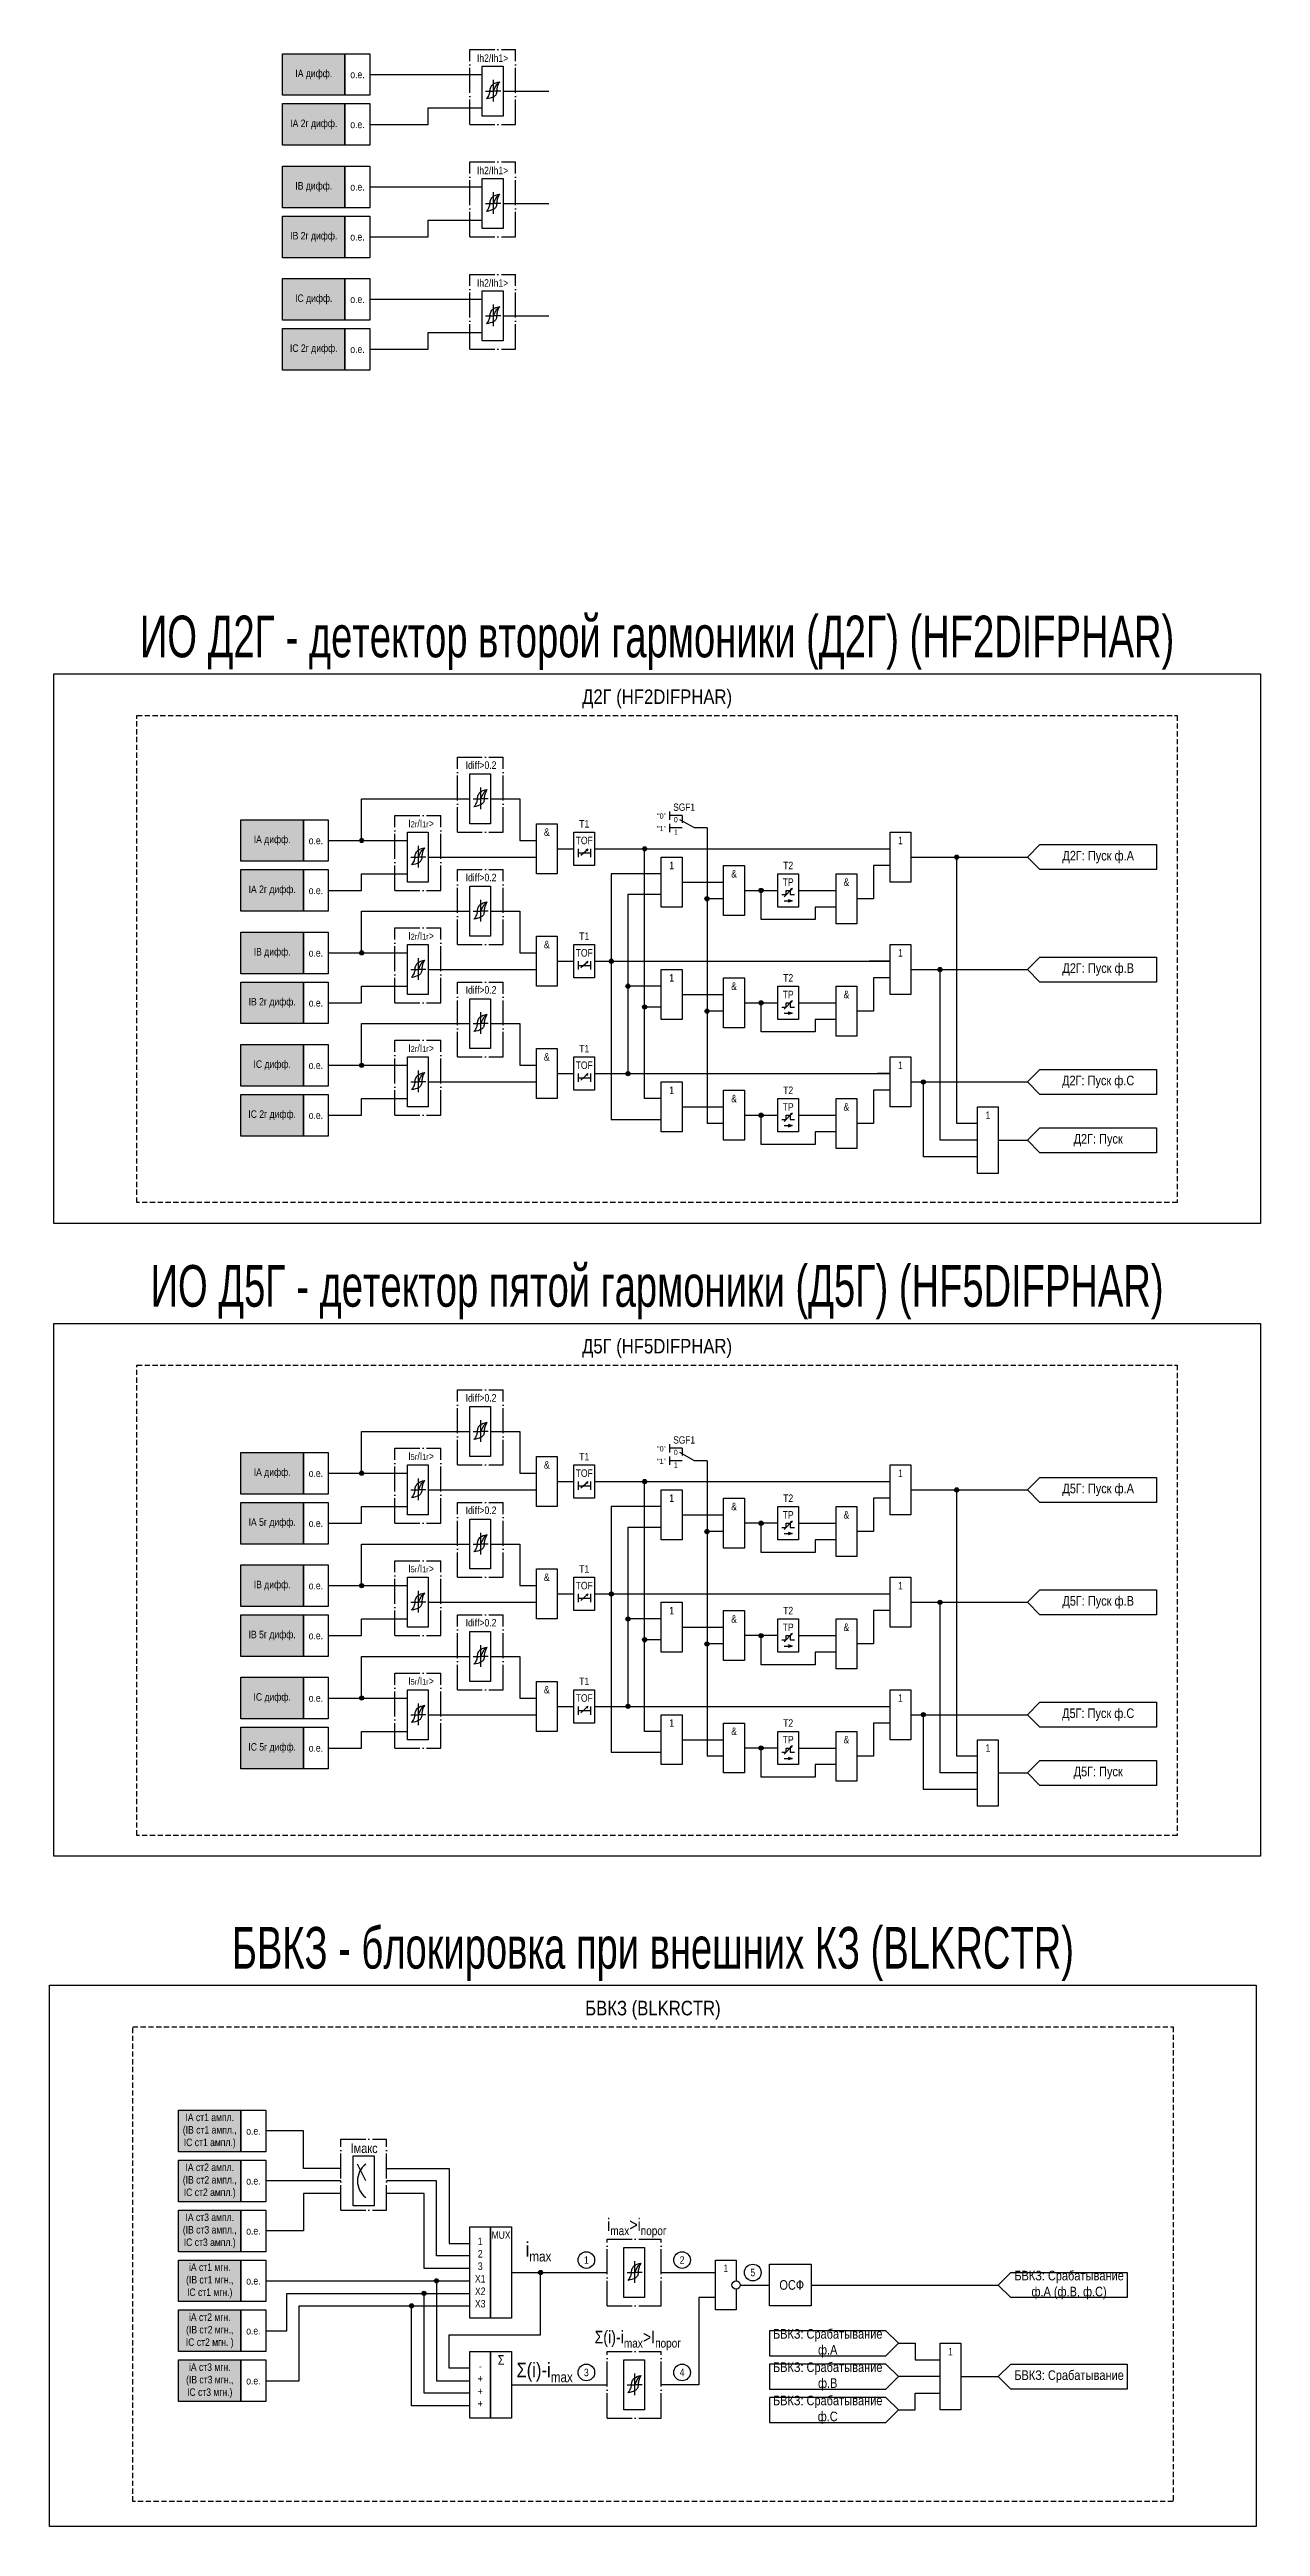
# Model space of a CAD drawing. Header units: millimetres. Extents: x -2824 to 4649, y -997 to 959.
# Drawn here: x 1712 to 2003, y -341 to 254 of the extents above; entities that cross this region are included whole.
import ezdxf
from ezdxf.enums import TextEntityAlignment as Align

# ---------------------------------------------------------------- set-up
doc = ezdxf.new("R2010")
doc.units = ezdxf.units.MM
doc.linetypes.add('ACAD_ISO04W100', pattern=[30, 24, -3, 0, -3])
doc.linetypes.add('штриховая2', pattern=[0.375, 0.25, -0.125])
doc.layers.add('Основная', color=7, linetype='Continuous')
doc.styles.add('1.8_Gost_RD', font='ARIALN.TTF', dxfattribs={"height": 1.8})
doc.styles.add('2.5_Gost_RD', font='ARIALN.TTF', dxfattribs={"height": 2.5})
doc.styles.add('3.5_Gost_RD', font='ARIALN.TTF', dxfattribs={"height": 3.5})
doc.styles.add('Вывод', font='ARIALN.TTF', dxfattribs={"height": 2.5})
doc.styles.add('Компонент', font='ARIALN.TTF', dxfattribs={"height": 3.5})

msp = doc.modelspace()

# ---------------------------------------------------------------- texts
at = {"ltscale": 100, "char_height": 1.8, "attachment_point": 5, "style": '2.5_Gost_RD'}
for insert in [(1818.47, 251.92), (1818.47, 224.92), (1818.47, 197.92)]:
    msp.add_mtext('Ih2/Ih1>', dxfattribs=dict(at, insert=insert))
at = {"ltscale": 100, "attachment_point": 5}
for s, insert, char_height, width, style in [('IA дифф.', (1775.5, 248), 1.8, 15, '1.8_Gost_RD'), ('о.е.', (1786, 248), 1.8, 6, '1.8_Gost_RD'), ('IA 2г дифф.', (1775.5, 236), 1.8, 13.0716, '1.8_Gost_RD'), ('о.е.', (1786, 236), 1.8, 6, '1.8_Gost_RD'), ('IB дифф.', (1775.5, 221), 1.8, 15, '1.8_Gost_RD'), ('о.е.', (1786, 221), 1.8, 6, '1.8_Gost_RD'), ('IB 2г дифф.', (1775.5, 209), 1.8, 13.0716, '1.8_Gost_RD'), ('о.е.', (1786, 209), 1.8, 6, '1.8_Gost_RD'), ('IC дифф.', (1775.5, 194), 1.8, 15, '1.8_Gost_RD'), ('о.е.', (1786, 194), 1.8, 6, '1.8_Gost_RD'), ('IC 2г дифф.', (1775.5, 182), 1.8, 13.5936, '1.8_Gost_RD'), ('о.е.', (1786, 182), 1.8, 6, '1.8_Gost_RD'), ('T1', (1840.5, 68), 1.8, 5, '2.5_Gost_RD'), ('IA дифф.', (1765.5, 64), 1.8, 15, '1.8_Gost_RD'), ('о.е.', (1776, 64), 1.8, 6, '1.8_Gost_RD'), ('TOF', (1840.5, 64), 1.8, 5, '2.5_Gost_RD'), ('TP', (1889.5, 54), 1.8, 5, '2.5_Gost_RD'), ('T2', (1889.5, 58), 1.8, 5, '2.5_Gost_RD'), ('IA 2г дифф.', (1765.5, 52), 1.8, 13.0716, '1.8_Gost_RD'), ('о.е.', (1776, 52), 1.8, 6, '1.8_Gost_RD'), ('T1', (1840.5, 41), 1.8, 5, '2.5_Gost_RD'), ('IB дифф.', (1765.5, 37), 1.8, 15, '1.8_Gost_RD'), ('о.е.', (1776, 37), 1.8, 6, '1.8_Gost_RD'), ('TOF', (1840.5, 37), 1.8, 5, '2.5_Gost_RD'), ('T2', (1889.5, 31), 1.8, 5, '2.5_Gost_RD'), ('IB 2г дифф.', (1765.5, 25), 1.8, 13.0716, '1.8_Gost_RD'), ('о.е.', (1776, 25), 1.8, 6, '1.8_Gost_RD'), ('TP', (1889.5, 27), 1.8, 5, '2.5_Gost_RD'), ('T1', (1840.5, 14), 1.8, 5, '2.5_Gost_RD'), ('IC дифф.', (1765.5, 10), 1.8, 15, '1.8_Gost_RD'), ('о.е.', (1776, 10), 1.8, 6, '1.8_Gost_RD'), ('TOF', (1840.5, 10), 1.8, 5, '2.5_Gost_RD'), ('TP', (1889.5, 0), 1.8, 5, '2.5_Gost_RD'), ('T2', (1889.5, 4), 1.8, 5, '2.5_Gost_RD'), ('IC 2г дифф.', (1765.5, -2), 1.8, 13.5936, '1.8_Gost_RD'), ('о.е.', (1776, -2), 1.8, 6, '1.8_Gost_RD'), ('T1', (1840.5, -84), 1.8, 5, '2.5_Gost_RD'), ('IA дифф.', (1765.5, -88), 1.8, 15, '1.8_Gost_RD'), ('о.е.', (1776, -88), 1.8, 6, '1.8_Gost_RD'), ('TOF', (1840.5, -88), 1.8, 5, '2.5_Gost_RD'), ('T2', (1889.5, -94), 1.8, 5, '2.5_Gost_RD'), ('IA 5г дифф.', (1765.5, -100), 1.8, 12.7881, '1.8_Gost_RD'), ('о.е.', (1776, -100), 1.8, 6, '1.8_Gost_RD'), ('TP', (1889.5, -98), 1.8, 5, '2.5_Gost_RD'), ('T1', (1840.5, -111), 1.8, 5, '2.5_Gost_RD'), ('IB дифф.', (1765.5, -115), 1.8, 15, '1.8_Gost_RD'), ('о.е.', (1776, -115), 1.8, 6, '1.8_Gost_RD'), ('TOF', (1840.5, -115), 1.8, 5, '2.5_Gost_RD'), ('TP', (1889.5, -125), 1.8, 5, '2.5_Gost_RD'), ('T2', (1889.5, -121), 1.8, 5, '2.5_Gost_RD'), ('IB 5г дифф.', (1765.5, -127), 1.8, 13.8682, '1.8_Gost_RD'), ('о.е.', (1776, -127), 1.8, 6, '1.8_Gost_RD'), ('IC дифф.', (1765.5, -142), 1.8, 15, '1.8_Gost_RD'), ('о.е.', (1776, -142), 1.8, 6, '1.8_Gost_RD'), ('TOF', (1840.5, -142), 1.8, 5, '2.5_Gost_RD'), ('T1', (1840.5, -138), 1.8, 5, '2.5_Gost_RD'), ('T2', (1889.5, -148), 1.8, 5, '2.5_Gost_RD'), ('IC 5г дифф.', (1765.5, -154), 1.8, 13.8489, '1.8_Gost_RD'), ('о.е.', (1776, -154), 1.8, 6, '1.8_Gost_RD'), ('TP', (1889.5, -152), 1.8, 5, '2.5_Gost_RD'), ('IA ст1 ампл.\\P(IB ст1 ампл., IC ст1 ампл.)', (1750.5, -246), 1.8, 15, '1.8_Gost_RD'), ('о.е.', (1761, -246), 1.8, 6, '1.8_Gost_RD'), ('IA ст2 ампл.\\P(IB ст2 ампл., IC ст2 ампл.)', (1750.5, -258), 1.8, 15, '1.8_Gost_RD'), ('о.е.', (1761, -258), 1.8, 6, '1.8_Gost_RD'), ('IA ст3 ампл.\\P(IB ст3 ампл., IC ст3 ампл.)', (1750.5, -270), 1.8, 15, '1.8_Gost_RD'), ('о.е.', (1761, -270), 1.8, 6, '1.8_Gost_RD'), ('1', (1815.5, -272.5), 1.8, 5, '2.5_Gost_RD'), ('MUX', (1820.5, -271), 1.8, 5, '2.5_Gost_RD'), ('\\A1;i{\\H0.7x;\\S^ max;}', (1829.5, -275), 3.5, 5, '2.5_Gost_RD'), ('iA ст1 мгн.\\P(IB ст1 мгн., \\PIC ст1 мгн.)', (1750.5, -282), 1.8, 15, '1.8_Gost_RD'), ('3', (1815.5, -278.5), 1.8, 5, '2.5_Gost_RD'), ('2', (1815.5, -275.5), 1.8, 5, '2.5_Gost_RD'), ('1', (1841, -277), 1.8, 4, '2.5_Gost_RD'), ('2', (1864, -277), 1.8, 4, '2.5_Gost_RD'), ('5', (1881, -280), 1.8, 4, '2.5_Gost_RD'), ('о.е.', (1761, -282), 1.8, 6, '1.8_Gost_RD'), ('X1', (1815.5, -281.5), 1.8, 5, '2.5_Gost_RD'), ('X2', (1815.5, -284.5), 1.8, 5, '2.5_Gost_RD'), (' ОСФ', (1890, -283), 2.3, 10, '2.5_Gost_RD'), ('iA ст2 мгн.\\P(IB ст2 мгн., \\PIC ст2 мгн. )', (1750.5, -294), 1.8, 15, '1.8_Gost_RD'), ('X3', (1815.5, -287.5), 1.8, 5, '2.5_Gost_RD'), ('о.е.', (1761, -294), 1.8, 6, '1.8_Gost_RD'), ('iA ст3 мгн.\\P(IB ст3 мгн.,\\PIC ст3 мгн.)', (1750.5, -306), 1.8, 15, '1.8_Gost_RD'), ('-', (1815.5, -302.5), 1.8, 5, '2.5_Gost_RD'), ('Σ', (1820.5, -301), 2.3, 5, '2.5_Gost_RD'), ('\\A1;Σ(i)-i{\\H0.7x;\\S^ max;}', (1831, -304), 3.5, 5, '2.5_Gost_RD'), ('3', (1841, -304), 1.8, 4, '2.5_Gost_RD'), ('4', (1864, -304), 1.8, 4, '2.5_Gost_RD'), ('о.е.', (1761, -306), 1.8, 6, '1.8_Gost_RD'), ('+', (1815.5, -305.5), 1.8, 5, '2.5_Gost_RD'), ('+', (1815.5, -308.5), 1.8, 5, '2.5_Gost_RD'), ('+', (1815.5, -311.5), 1.8, 5, '2.5_Gost_RD')]:
    msp.add_mtext(s, dxfattribs=dict(at, insert=insert, char_height=char_height, width=width, style=style))
at = {"color": 2, "ltscale": 100, "insert": (1858, 111.5), "char_height": 10, "width": 290, "attachment_point": 5, "style": '3.5_Gost_RD'}
msp.add_mtext('{\\W0.8;\\C3;ИО Д2Г - детектор второй гармоники (Д2Г) (HF2DIFPHAR)}', dxfattribs=at)
at = {"color": 30, "ltscale": 100, "attachment_point": 5, "style": '3.5_Gost_RD'}
for s, insert, char_height, width in [('\\pt108.5;Д2Г (HF2DIFPHAR)', (1858, 98), 3.5, 250), ('{\\W0.8;\\C3;ИО Д5Г - детектор пятой гармоники (Д5Г) (HF5DIFPHAR)}', (1858, -44.5), 10, 290), ('\\pt108.5;Д5Г (HF5DIFPHAR)', (1858, -58), 3.5, 250), ('{\\W0.8;\\C3;БВКЗ - блокировка при внешних КЗ (BLKRCTR)}', (1857, -203.5), 10, 290), ('\\pt108.5;БВКЗ (BLKRCTR)', (1857, -217), 3.5, 250)]:
    msp.add_mtext(s, dxfattribs=dict(at, insert=insert, char_height=char_height, width=width))
at = {"color": 7, "ltscale": 100, "insert": (1783, -249), "char_height": 2.3, "attachment_point": 1, "style": '1.8_Gost_RD'}
msp.add_mtext_dynamic_manual_height_columns('\\pi1.36569;Iмакс', width=11, gutter_width=17.5, heights=[0], dxfattribs=at)
at = {"layer": 'Основная', "color": 7, "ltscale": 100, "attachment_point": 1, "style": '1.8_Gost_RD'}
for s, insert, char_height in [('Idiff{\\C256;>0.2}', (1812, 83), 1.8), ('\\pi-0.78314;I{\\H0.77778x;2г\\H1.2857x;/I\\H0.77778x;1г\\H1.2857x;>}', (1799, 69), 1.8), ('Idiff{\\C256;>0.2}', (1812, 56), 1.8), ('\\pi-0.78314;I{\\H0.77778x;2г\\H1.2857x;/I\\H0.77778x;1г\\H1.2857x;>}', (1799, 42), 1.8), ('Idiff{\\C256;>0.2}', (1812, 29), 1.8), ('\\pi-0.78314;I{\\H0.77778x;2г\\H1.2857x;/I\\H0.77778x;1г\\H1.2857x;>}', (1799, 15), 1.8), ('Idiff{\\C256;>0.2}', (1812, -69), 1.8), ('\\pi-0.78314;I{\\H0.77778x;5г\\H1.2857x;/I\\H0.77778x;1г\\H1.2857x;>}', (1799, -83), 1.8), ('Idiff{\\C256;>0.2}', (1812, -96), 1.8), ('\\pi-0.78314;I{\\H0.77778x;5г\\H1.2857x;/I\\H0.77778x;1г\\H1.2857x;>}', (1799, -110), 1.8), ('Idiff{\\C256;>0.2}', (1812, -123), 1.8), ('\\pi-0.78314;I{\\H0.77778x;5г\\H1.2857x;/I\\H0.77778x;1г\\H1.2857x;>}', (1799, -137), 1.8), ('\\A1;{\\C256;i\\H0.7x;\\S^ max;\\H1.42857x;>i\\H0.7x;\\S^ порог;}', (1846, -267), 3), ('\\A1;{\\C256;Σ(i)-i\\H0.7x;\\S^ max;\\H1.42857x;>I\\H0.7x;\\S^ порог;}', (1843, -294), 3)]:
    msp.add_mtext_dynamic_manual_height_columns(s, width=4, gutter_width=17.5, heights=[0], dxfattribs=dict(at, insert=insert, char_height=char_height))
at = {"layer": 'Основная', "ltscale": 100, "char_height": 1.8, "width": 5, "attachment_point": 5, "style": '2.5_Gost_RD'}
for s, insert in [('&', (1831.5, 66)), ('1', (1916.5, 64)), ('1', (1861.5, 58)), ('&', (1876.5, 56)), ('&', (1903.5, 54)), ('&', (1831.5, 39)), ('1', (1916.5, 37)), ('1', (1861.5, 31)), ('&', (1876.5, 29)), ('&', (1903.5, 27)), ('&', (1831.5, 12)), ('1', (1916.5, 10)), ('1', (1861.5, 4)), ('&', (1876.5, 2)), ('&', (1903.5, 0)), ('1', (1937.5, -2)), ('&', (1831.5, -86)), ('1', (1916.5, -88)), ('1', (1861.5, -94)), ('&', (1876.5, -96)), ('&', (1903.5, -98)), ('&', (1831.5, -113)), ('1', (1916.5, -115)), ('1', (1861.5, -121)), ('&', (1876.5, -123)), ('&', (1903.5, -125)), ('&', (1831.5, -140)), ('1', (1916.5, -142)), ('1', (1861.5, -148)), ('&', (1876.5, -150)), ('&', (1903.5, -152)), ('1', (1937.5, -154)), ('1', (1874.5, -279)), ('1', (1928.5, -299))]:
    msp.add_mtext(s, dxfattribs=dict(at, insert=insert))
at = {"layer": 'Основная', "ltscale": 100, "char_height": 1.25, "attachment_point": 1, "style": '3.5_Gost_RD'}
for s, insert in [('"0"', (1858, 70.5)), ('"1"', (1858, 67.5)), ('"0"', (1858, -81.5)), ('"1"', (1858, -84.5))]:
    msp.add_mtext_dynamic_manual_height_columns(s, width=2, gutter_width=17.5, heights=[0], dxfattribs=dict(at, insert=insert))
at = {"layer": 'Основная', "color": 3, "ltscale": 100, "char_height": 2.3, "width": 28, "attachment_point": 5, "style": '2.5_Gost_RD'}
for s, insert in [('{\\C256;Д2Г: Пуск ф.А}', (1964, 60)), ('{\\C256;Д2Г: Пуск ф.В}', (1964, 33)), ('{\\C256;Д2Г: Пуск ф.С}', (1964, 6)), ('{\\C256;Д2Г: Пуск}', (1964, -8))]:
    msp.add_mtext(s, dxfattribs=dict(at, insert=insert))
at = {"layer": 'Основная', "color": 0, "ltscale": 100, "char_height": 2.3, "width": 28, "attachment_point": 5, "style": '2.5_Gost_RD'}
for s, insert in [('{\\C256;Д5Г: Пуск ф.А}', (1964, -92)), ('Д5Г: Пуск ф.B', (1964, -119)), ('{\\C256;Д5Г: Пуск ф.C}', (1964, -146)), ('{\\C256;Д5Г: Пуск}', (1964, -160)), ('{\\C256;БВКЗ: Срабатывание ф.А (ф.В, ф.С)}', (1957, -283)), ('{\\C256;БВКЗ: Срабатывание ф.А}', (1899, -297)), ('{\\C256;БВКЗ: Срабатывание ф.В}', (1899, -305)), ('{\\C256;БВКЗ: Срабатывание}', (1957, -305)), ('{\\C256;БВКЗ: Срабатывание ф.С}', (1899, -313))]:
    msp.add_mtext(s, dxfattribs=dict(at, insert=insert))

# ---------------------------------------------------------------- blocks, each defined once
blk = doc.blocks.new('Точка')
at = {"ltscale": 100}
h = blk.add_hatch(color=256, dxfattribs=at)
h.dxf.hatch_style = 1
edge = h.paths.add_edge_path()
edge.add_arc((0, 0), 0.5, 0, 360)
blk.add_circle((0, 0), 0.5, dxfattribs=at)
blk = doc.blocks.new('*U23')
at = {"layer": 'Основная', "linetype": 'ACAD_ISO04W100', "ltscale": 0.25}
for p, q in [((0, 0), (11, 0)), ((0, -17), (0, 0)), ((11, -17), (11, 0)), ((0, -17), (11, -17))]:
    blk.add_line(p, q, dxfattribs=at)
at = {"layer": 'Основная', "style": 'Компонент'}
blk.add_attdef('ОУ', text='', height=3.5, dxfattribs=at).set_placement((11, 0), align=Align.MIDDLE_CENTER)
blk = doc.blocks.new('*U48')
at = {"layer": 'Основная', "linetype": 'ACAD_ISO04W100', "ltscale": 0.25}
for p, q in [((0, 0), (13, 0)), ((0, -16), (0, 0)), ((13, -16), (13, 0)), ((0, -16), (13, -16))]:
    blk.add_line(p, q, dxfattribs=at)
at = {"layer": 'Основная', "style": 'Компонент'}
blk.add_attdef('ОУ', text='', height=3.5, dxfattribs=at).set_placement((11, -1), align=Align.MIDDLE_CENTER)
blk = doc.blocks.new('*U47')
at = {"layer": 'Основная', "linetype": 'ACAD_ISO04W100', "ltscale": 0.25}
for p, q in [((0, 0), (13, 0)), ((0, -16), (0, 0)), ((13, -16), (13, 0)), ((0, -16), (13, -16))]:
    blk.add_line(p, q, dxfattribs=at)
at = {"layer": 'Основная', "style": 'Компонент'}
blk.add_attdef('ОУ', text='', height=3.5, dxfattribs=at).set_placement((13, -2), align=Align.MIDDLE_CENTER)
blk = doc.blocks.new('*U32')
at = {"layer": 'Основная', "color": 0}
blk.add_line((0, 0), (7, 4), dxfattribs=at)
at = {"layer": 'Основная', "ltscale": 0.35}
blk.add_line((6, 6), (6, 2.5), dxfattribs=at)
blk = doc.blocks.new('*U42')
at = {"layer": 'Основная', "color": 0}
for p, q in [((-3, 6), (-9, 6)), ((-3, 0), (-9, 0)), ((9, 0), (3, 0))]:
    blk.add_line(p, q, dxfattribs=at)
at = {"layer": 'Основная', "ltscale": 0.25, "xscale": -1}
blk.add_blockref('*U32', (3, 0), dxfattribs=at)
at = {"layer": 'Основная'}
for tag, height, style, p in [('В1', 2.5, 'Вывод', (-13, 6)), ('В2', 2.5, 'Вывод', (-6, 4)), ('ОУ', 3.5, 'Компонент', (-2, 10)), ('В3', 2.5, 'Вывод', (-6, -2))]:
    blk.add_attdef(tag, text='', height=height, dxfattribs=dict(at, style=style)).set_placement(p, align=Align.MIDDLE_CENTER)
blk = doc.blocks.new('*U24')
at = {"layer": 'Основная', "linetype": 'ACAD_ISO04W100', "ltscale": 0.25}
for p, q in [((0, 0), (11, 0)), ((0, -18), (0, 0)), ((11, -18), (11, 0)), ((0, -18), (11, -18))]:
    blk.add_line(p, q, dxfattribs=at)
at = {"layer": 'Основная', "style": 'Компонент'}
blk.add_attdef('ОУ', text='', height=3.5, dxfattribs=at).set_placement((11, 0), align=Align.MIDDLE_CENTER)

# ---------------------------------------------------------------- hatches: boundary and pattern name
at = {"ltscale": 100, "true_color": 0xf7941d}
h = msp.add_hatch(color=30, dxfattribs=at)
h.dxf.hatch_style = 1
h.paths.add_polyline_path([(1768, 253), (1783, 253), (1783, 243), (1768, 243)])
h = msp.add_hatch(color=30, dxfattribs=at)
h.dxf.hatch_style = 1
h.paths.add_polyline_path([(1768, 241), (1783, 241), (1783, 231), (1768, 231)])
h = msp.add_hatch(color=30, dxfattribs=at)
h.dxf.hatch_style = 1
h.paths.add_polyline_path([(1768, 226), (1783, 226), (1783, 216), (1768, 216)])
h = msp.add_hatch(color=30, dxfattribs=at)
h.dxf.hatch_style = 1
h.paths.add_polyline_path([(1768, 214), (1783, 214), (1783, 204), (1768, 204)])
h = msp.add_hatch(color=30, dxfattribs=at)
h.dxf.hatch_style = 1
h.paths.add_polyline_path([(1768, 199), (1783, 199), (1783, 189), (1768, 189)])
h = msp.add_hatch(color=30, dxfattribs=at)
h.dxf.hatch_style = 1
h.paths.add_polyline_path([(1768, 187), (1783, 187), (1783, 177), (1768, 177)])
h = msp.add_hatch(color=30, dxfattribs=at)
h.dxf.hatch_style = 1
h.paths.add_polyline_path([(1758, 69), (1773, 69), (1773, 59), (1758, 59)])
h = msp.add_hatch(color=30, dxfattribs=at)
h.dxf.hatch_style = 1
h.paths.add_polyline_path([(1758, 57), (1773, 57), (1773, 47), (1758, 47)])
h = msp.add_hatch(color=30, dxfattribs=at)
h.dxf.hatch_style = 1
h.paths.add_polyline_path([(1758, 42), (1773, 42), (1773, 32), (1758, 32)])
h = msp.add_hatch(color=30, dxfattribs=at)
h.dxf.hatch_style = 1
h.paths.add_polyline_path([(1758, 30), (1773, 30), (1773, 20), (1758, 20)])
h = msp.add_hatch(color=30, dxfattribs=at)
h.dxf.hatch_style = 1
h.paths.add_polyline_path([(1758, 15), (1773, 15), (1773, 5), (1758, 5)])
h = msp.add_hatch(color=30, dxfattribs=at)
h.dxf.hatch_style = 1
h.paths.add_polyline_path([(1758, 3), (1773, 3), (1773, -7), (1758, -7)])
h = msp.add_hatch(color=30, dxfattribs=at)
h.dxf.hatch_style = 1
h.paths.add_polyline_path([(1758, -83), (1773, -83), (1773, -93), (1758, -93)])
h = msp.add_hatch(color=30, dxfattribs=at)
h.dxf.hatch_style = 1
h.paths.add_polyline_path([(1758, -95), (1773, -95), (1773, -105), (1758, -105)])
h = msp.add_hatch(color=30, dxfattribs=at)
h.dxf.hatch_style = 1
h.paths.add_polyline_path([(1758, -110), (1773, -110), (1773, -120), (1758, -120)])
h = msp.add_hatch(color=30, dxfattribs=at)
h.dxf.hatch_style = 1
h.paths.add_polyline_path([(1758, -122), (1773, -122), (1773, -132), (1758, -132)])
h = msp.add_hatch(color=30, dxfattribs=at)
h.dxf.hatch_style = 1
h.paths.add_polyline_path([(1758, -137), (1773, -137), (1773, -147), (1758, -147)])
h = msp.add_hatch(color=30, dxfattribs=at)
h.dxf.hatch_style = 1
h.paths.add_polyline_path([(1758, -149), (1773, -149), (1773, -159), (1758, -159)])
h = msp.add_hatch(color=30, dxfattribs=at)
h.dxf.hatch_style = 1
h.paths.add_polyline_path([(1743, -241), (1758, -241), (1758, -251), (1743, -251)])
h = msp.add_hatch(color=30, dxfattribs=at)
h.dxf.hatch_style = 1
h.paths.add_polyline_path([(1743, -253), (1758, -253), (1758, -263), (1743, -263)])
h = msp.add_hatch(color=30, dxfattribs=at)
h.dxf.hatch_style = 1
h.paths.add_polyline_path([(1743, -265), (1758, -265), (1758, -275), (1743, -275)])
h = msp.add_hatch(color=30, dxfattribs=at)
h.dxf.hatch_style = 1
h.paths.add_polyline_path([(1743, -277), (1758, -277), (1758, -287), (1743, -287)])
h = msp.add_hatch(color=30, dxfattribs=at)
h.dxf.hatch_style = 1
h.paths.add_polyline_path([(1743, -289), (1758, -289), (1758, -299), (1743, -299)])
h = msp.add_hatch(color=30, dxfattribs=at)
h.dxf.hatch_style = 1
h.paths.add_polyline_path([(1743, -301), (1758, -301), (1758, -311), (1743, -311)])

# ---------------------------------------------------------------- linework, layer by layer
at = {"ltscale": 100}
for p, q in [((1870, 67), (1870, -4)), ((1834, 62), (1838, 62)), ((1888.5, 50.5), (1890.5, 52.5)), ((1888.5, 49.5), (1890.5, 49.5)), ((1890.5, 52.5), (1889.99, 52.25)), ((1890.5, 52.5), (1890.26, 52.02)), ((1892, 52), (1901, 52)), ((1834, 35), (1838, 35)), ((1888.5, 23.5), (1890.5, 25.5)), ((1890.5, 25.5), (1889.99, 25.25)), ((1890.5, 25.5), (1890.26, 25.02)), ((1892, 25), (1901, 25)), ((1888.5, 22.5), (1890.5, 22.5)), ((1834, 8), (1838, 8)), ((1888.5, -3.5), (1890.5, -1.5)), ((1888.5, -4.5), (1890.5, -4.5)), ((1890.5, -1.5), (1889.99, -1.75)), ((1890.5, -1.5), (1890.26, -1.98)), ((1892, -2), (1901, -2)), ((1870, -85), (1870, -156)), ((1887, -100), (1879, -100)), ((1888.5, -101.5), (1890.5, -99.5)), ((1890.5, -99.5), (1889.99, -99.75)), ((1890.5, -99.5), (1890.26, -99.98)), ((1892, -100), (1901, -100)), ((1888.5, -102.5), (1890.5, -102.5)), ((1887, -127), (1879, -127)), ((1888.5, -128.5), (1890.5, -126.5)), ((1888.5, -129.5), (1890.5, -129.5)), ((1890.5, -126.5), (1889.99, -126.75)), ((1890.5, -126.5), (1890.26, -126.98)), ((1892, -127), (1901, -127)), ((1887, -154), (1879, -154)), ((1888.5, -155.5), (1890.5, -153.5)), ((1890.5, -153.5), (1889.99, -153.75)), ((1890.5, -153.5), (1890.26, -153.98)), ((1892, -154), (1901, -154)), ((1888.5, -156.5), (1890.5, -156.5))]:
    msp.add_line(p, q, dxfattribs=at)
at = {"color": 7, "ltscale": 100}
for p, q in [((1839.7, 60.46), (1841.37, 61.95)), ((1841.37, 61.95), (1840.85, 61.73)), ((1841.37, 61.95), (1841.11, 61.48)), ((1839.7, 33.46), (1841.37, 34.95)), ((1841.37, 34.95), (1840.85, 34.73)), ((1841.37, 34.95), (1841.11, 34.48)), ((1839.7, 6.46), (1841.37, 7.95)), ((1841.37, 7.95), (1840.85, 7.73)), ((1841.37, 7.95), (1841.11, 7.48)), ((1839.7, -91.54), (1841.37, -90.05)), ((1841.37, -90.05), (1840.85, -90.27)), ((1841.37, -90.05), (1841.11, -90.52)), ((1839.7, -118.54), (1841.37, -117.05)), ((1841.37, -117.05), (1840.85, -117.27)), ((1841.37, -117.05), (1841.11, -117.52)), ((1839.7, -145.54), (1841.37, -144.05)), ((1841.37, -144.05), (1840.85, -144.27)), ((1841.37, -144.05), (1841.11, -144.52)), ((1788, -258), (1786, -254))]:
    msp.add_line(p, q, dxfattribs=at)
at = {"ltscale": 100}
for points in [[(1768, 253), (1783, 253), (1783, 243), (1768, 243)], [(1783, 253), (1789, 253), (1789, 243), (1783, 243)], [(1768, 241), (1783, 241), (1783, 231), (1768, 231)], [(1783, 241), (1789, 241), (1789, 231), (1783, 231)], [(1768, 226), (1783, 226), (1783, 216), (1768, 216)], [(1783, 226), (1789, 226), (1789, 216), (1783, 216)], [(1768, 214), (1783, 214), (1783, 204), (1768, 204)], [(1783, 214), (1789, 214), (1789, 204), (1783, 204)], [(1768, 199), (1783, 199), (1783, 189), (1768, 189)], [(1783, 199), (1789, 199), (1789, 189), (1783, 189)], [(1768, 187), (1783, 187), (1783, 177), (1768, 177)], [(1783, 187), (1789, 187), (1789, 177), (1783, 177)], [(1713, 104), (2003, 104), (2003, -28), (1713, -28)], [(1758, 69), (1773, 69), (1773, 59), (1758, 59)], [(1773, 69), (1779, 69), (1779, 59), (1773, 59)], [(1838, 66), (1843, 66), (1843, 58), (1838, 58)], [(1758, 57), (1773, 57), (1773, 47), (1758, 47)], [(1773, 57), (1779, 57), (1779, 47), (1773, 47)], [(1887, 56), (1892, 56), (1892, 48), (1887, 48)], [(1758, 42), (1773, 42), (1773, 32), (1758, 32)], [(1773, 42), (1779, 42), (1779, 32), (1773, 32)], [(1838, 39), (1843, 39), (1843, 31), (1838, 31)], [(1758, 30), (1773, 30), (1773, 20), (1758, 20)], [(1773, 30), (1779, 30), (1779, 20), (1773, 20)], [(1887, 29), (1892, 29), (1892, 21), (1887, 21)], [(1758, 15), (1773, 15), (1773, 5), (1758, 5)], [(1773, 15), (1779, 15), (1779, 5), (1773, 5)], [(1838, 12), (1843, 12), (1843, 4), (1838, 4)], [(1758, 3), (1773, 3), (1773, -7), (1758, -7)], [(1773, 3), (1779, 3), (1779, -7), (1773, -7)], [(1887, 2), (1892, 2), (1892, -6), (1887, -6)], [(1935, 0), (1940, 0), (1940, -16), (1935, -16)], [(1713, -52), (2003, -52), (2003, -180), (1713, -180)], [(1758, -83), (1773, -83), (1773, -93), (1758, -93)], [(1773, -83), (1779, -83), (1779, -93), (1773, -93)], [(1838, -86), (1843, -86), (1843, -94), (1838, -94)], [(1758, -95), (1773, -95), (1773, -105), (1758, -105)], [(1773, -95), (1779, -95), (1779, -105), (1773, -105)], [(1887, -96), (1892, -96), (1892, -104), (1887, -104)], [(1758, -110), (1773, -110), (1773, -120), (1758, -120)], [(1773, -110), (1779, -110), (1779, -120), (1773, -120)], [(1838, -113), (1843, -113), (1843, -121), (1838, -121)], [(1758, -122), (1773, -122), (1773, -132), (1758, -132)], [(1773, -122), (1779, -122), (1779, -132), (1773, -132)], [(1887, -123), (1892, -123), (1892, -131), (1887, -131)], [(1758, -137), (1773, -137), (1773, -147), (1758, -147)], [(1773, -137), (1779, -137), (1779, -147), (1773, -147)], [(1838, -140), (1843, -140), (1843, -148), (1838, -148)], [(1758, -149), (1773, -149), (1773, -159), (1758, -159)], [(1773, -149), (1779, -149), (1779, -159), (1773, -159)], [(1887, -150), (1892, -150), (1892, -158), (1887, -158)], [(1935, -152), (1940, -152), (1940, -168), (1935, -168)], [(1712, -211), (2002, -211), (2002, -341), (1712, -341)], [(1743, -241), (1758, -241), (1758, -251), (1743, -251)], [(1758, -241), (1764, -241), (1764, -251), (1758, -251)], [(1743, -253), (1758, -253), (1758, -263), (1743, -263)], [(1758, -253), (1764, -253), (1764, -263), (1758, -263)], [(1785, -252), (1790, -252), (1790, -264), (1785, -264)], [(1743, -265), (1758, -265), (1758, -275), (1743, -275)], [(1758, -265), (1764, -265), (1764, -275), (1758, -275)], [(1813, -269), (1818, -269), (1818, -291), (1813, -291)], [(1818, -269), (1823, -269), (1823, -291), (1818, -291)], [(1743, -277), (1758, -277), (1758, -287), (1743, -287)], [(1758, -277), (1764, -277), (1764, -287), (1758, -287)], [(1885, -278), (1895, -278), (1895, -288), (1885, -288)], [(1743, -289), (1758, -289), (1758, -299), (1743, -299)], [(1758, -289), (1764, -289), (1764, -299), (1758, -299)], [(1926, -297), (1931, -297), (1931, -313), (1926, -313)], [(1743, -301), (1758, -301), (1758, -311), (1743, -311)], [(1758, -301), (1764, -301), (1764, -311), (1758, -311)], [(1813, -299), (1818, -299), (1818, -315), (1813, -315)], [(1818, -299), (1823, -299), (1823, -315), (1818, -315)]]:
    msp.add_lwpolyline(points, close=True, dxfattribs=at)
for points in [[(1789, 236), (1803, 236), (1803, 240), (1816, 240)], [(1789, 209), (1803, 209), (1803, 213), (1816, 213)], [(1789, 182), (1803, 182), (1803, 186), (1816, 186)], [(1787, 64), (1787, 74), (1813, 74)], [(1818, 74), (1825, 74), (1825, 64), (1829, 64)], [(1839, 62), (1839, 60)], [(1839, 61), (1842, 61)], [(1842, 62), (1842, 60)], [(1843, 62), (1914, 62)], [(1859, 2), (1855, 2), (1855, 62)], [(1919, 60), (1947, 60)], [(1935, -4), (1930, -4), (1930, 60)], [(1779, 52), (1787, 52), (1787, 56), (1798, 56)], [(1859, 56), (1847, 56), (1847, -3), (1859, -3)], [(1864, 54), (1874, 54)], [(1914, 58), (1910, 58), (1910, 50), (1906, 50)], [(1859, 51), (1851, 51), (1851, 8)], [(1874, 50), (1870, 50)], [(1879, 52), (1887, 52)], [(1901, 48), (1896, 48), (1896, 45), (1883, 45), (1883, 52)], [(1889.5, 49.83), (1890.5, 49.5), (1889.5, 49.17)], [(1787, 37), (1787, 47), (1813, 47)], [(1818, 47), (1825, 47), (1825, 37), (1829, 37)], [(1839, 35), (1839, 33)], [(1839, 34), (1842, 34)], [(1842, 35), (1842, 33)], [(1843, 35), (1914, 35)], [(1914, 31), (1910, 31), (1910, 23), (1906, 23)], [(1914, 35), (1909, 35)], [(1914, 31), (1910, 31)], [(1919, 33), (1947, 33)], [(1935, -8), (1926, -8), (1926, 33)], [(1779, 25), (1787, 25), (1787, 29), (1798, 29)], [(1859, 29), (1851, 29)], [(1859, 24), (1855, 24)], [(1864, 27), (1874, 27)], [(1879, 25), (1887, 25)], [(1901, 21), (1896, 21), (1896, 18), (1883, 18), (1883, 25)], [(1787, 10), (1787, 20), (1813, 20)], [(1818, 20), (1825, 20), (1825, 10), (1829, 10)], [(1874, 23), (1870, 23)], [(1889.5, 22.83), (1890.5, 22.5), (1889.5, 22.17)], [(1839, 8), (1839, 6)], [(1839, 7), (1842, 7)], [(1842, 8), (1842, 6)], [(1843, 8), (1914, 8)], [(1914, 8), (1911, 8)], [(1919, 6), (1947, 6)], [(1935, -12), (1922, -12), (1922, 6)], [(1779, -2), (1787, -2), (1787, 2), (1798, 2)], [(1859, 2), (1856, 2)], [(1864, 0), (1874, 0)], [(1914, 4), (1910, 4), (1910, -4), (1906, -4)], [(1874, -4), (1870, -4)], [(1879, -2), (1887, -2)], [(1901, -6), (1896, -6), (1896, -9), (1883, -9), (1883, -2)], [(1889.5, -4.17), (1890.5, -4.5), (1889.5, -4.83)], [(1940, -8), (1947, -8)], [(1787, -88), (1787, -78), (1813, -78)], [(1818, -78), (1825, -78), (1825, -88), (1829, -88)], [(1839, -90), (1839, -92)], [(1839, -91), (1842, -91)], [(1842, -90), (1842, -92)], [(1843, -90), (1914, -90)], [(1859, -150), (1855, -150), (1855, -90)], [(1914, -94), (1910, -94), (1910, -102), (1906, -102)], [(1919, -92), (1947, -92)], [(1935, -156), (1930, -156), (1930, -92)], [(1779, -100), (1787, -100), (1787, -96), (1798, -96)], [(1859, -96), (1847, -96), (1847, -155), (1859, -155)], [(1859, -101), (1851, -101), (1851, -144)], [(1864, -98), (1874, -98)], [(1901, -104), (1896, -104), (1896, -107), (1883, -107), (1883, -100)], [(1787, -115), (1787, -105), (1813, -105)], [(1818, -105), (1825, -105), (1825, -115), (1829, -115)], [(1874, -102), (1870, -102)], [(1889.5, -102.17), (1890.5, -102.5), (1889.5, -102.83)], [(1839, -117), (1839, -119)], [(1839, -118), (1842, -118)], [(1842, -117), (1842, -119)], [(1843, -117), (1914, -117)], [(1779, -127), (1787, -127), (1787, -123), (1798, -123)], [(1859, -123), (1851, -123)], [(1914, -121), (1910, -121), (1910, -129), (1906, -129)], [(1919, -119), (1947, -119)], [(1935, -160), (1926, -160), (1926, -119)], [(1859, -128), (1855, -128)], [(1864, -125), (1874, -125)], [(1874, -129), (1870, -129)], [(1901, -131), (1896, -131), (1896, -134), (1883, -134), (1883, -127)], [(1889.5, -129.17), (1890.5, -129.5), (1889.5, -129.83)], [(1787, -142), (1787, -132), (1813, -132)], [(1818, -132), (1825, -132), (1825, -142), (1829, -142)], [(1839, -144), (1839, -146)], [(1839, -145), (1842, -145)], [(1842, -144), (1842, -146)], [(1843, -144), (1914, -144)], [(1914, -148), (1910, -148), (1910, -156), (1906, -156)], [(1919, -146), (1947, -146)], [(1935, -164), (1922, -164), (1922, -146)], [(1779, -154), (1787, -154), (1787, -150), (1798, -150)], [(1859, -150), (1856, -150)], [(1864, -152), (1874, -152)], [(1901, -158), (1896, -158), (1896, -161), (1883, -161), (1883, -154)], [(1874, -156), (1870, -156)], [(1889.5, -156.17), (1890.5, -156.5), (1889.5, -156.83)], [(1940, -160), (1947, -160)], [(1782, -255), (1773, -255), (1773, -246), (1764, -246)], [(1793, -255), (1808, -255), (1808, -273), (1813, -273)], [(1782, -258), (1769, -258), (1769, -258), (1764, -258)], [(1782, -261), (1773, -261), (1773, -270), (1764, -270)], [(1813, -276), (1805, -276), (1805, -258), (1793, -258)], [(1813, -279), (1802, -279), (1802, -261), (1793, -261)], [(1764, -282), (1813, -282)], [(1764, -294), (1769, -294), (1769, -285), (1813, -285)], [(1813, -309), (1802, -309), (1802, -285)], [(1805, -282), (1805, -306), (1813, -306)], [(1813, -303), (1808, -303), (1808, -295), (1830, -295), (1830, -280)], [(1823, -280), (1846, -280)], [(1859, -280), (1872, -280)], [(1878, -283), (1885, -283)], [(1895, -283), (1940, -283)], [(1764, -306), (1772, -306), (1772, -288), (1813, -288)], [(1813, -312), (1799, -312), (1799, -288)], [(1872, -286), (1868, -286), (1868, -307), (1859, -307)], [(1916, -297), (1920, -297), (1920, -301), (1926, -301)], [(1823, -307), (1846, -307)], [(1926, -305), (1916, -305)], [(1916, -313), (1920, -313), (1920, -309), (1926, -309)], [(1931, -305), (1940, -305)]]:
    msp.add_lwpolyline(points, dxfattribs=at)
at = {"color": 7, "ltscale": 100}
for points in [[(1888, 51), (1889, 51), (1889, 52), (1890, 52), (1890, 51), (1891, 51)], [(1888, 24), (1889, 24), (1889, 25), (1890, 25), (1890, 24), (1891, 24)], [(1888, -3), (1889, -3), (1889, -2), (1890, -2), (1890, -3), (1891, -3)], [(1888, -101), (1889, -101), (1889, -100), (1890, -100), (1890, -101), (1891, -101)], [(1888, -128), (1889, -128), (1889, -127), (1890, -127), (1890, -128), (1891, -128)], [(1888, -155), (1889, -155), (1889, -154), (1890, -154), (1890, -155), (1891, -155)]]:
    msp.add_lwpolyline(points, dxfattribs=at)
at = {"ltscale": 100}
for centre in [(1841, -277), (1864, -277), (1881, -280), (1841, -304), (1864, -304)]:
    msp.add_circle(centre, 2, dxfattribs=at)
at = {"color": 7, "ltscale": 100}
msp.add_arc((1791, -258), 5, 126.8699, 233.1301, dxfattribs=at)
at = {"layer": 'Основная', "ltscale": 100}
for p, q in [((1816, 248.5), (1816, 250)), ((1816, 250), (1821, 250)), ((1821, 250), (1821, 244)), ((1816, 241), (1816, 249)), ((1821, 244), (1832, 244)), ((1821, 244), (1821, 238)), ((1816, 238), (1816, 241)), ((1821, 238), (1816, 238)), ((1816, 221.5), (1816, 223)), ((1816, 223), (1821, 223)), ((1816, 214), (1816, 222)), ((1821, 223), (1821, 217)), ((1821, 217), (1832, 217)), ((1821, 217), (1821, 211)), ((1816, 211), (1816, 214)), ((1821, 211), (1816, 211)), ((1816, 194.5), (1816, 196)), ((1816, 196), (1821, 196)), ((1816, 187), (1816, 195)), ((1821, 196), (1821, 190)), ((1816, 184), (1816, 187)), ((1821, 190), (1832, 190)), ((1821, 190), (1821, 184)), ((1821, 184), (1816, 184)), ((1813, 78.5), (1813, 80)), ((1813, 80), (1818, 80)), ((1813, 71), (1813, 79)), ((1818, 80), (1818, 74)), ((1818, 74), (1818, 68)), ((1798, 64.5), (1798, 66)), ((1798, 66), (1803, 66)), ((1803, 66), (1803, 60)), ((1813, 68), (1813, 71)), ((1818, 68), (1813, 68)), ((1861, 71), (1861, 69)), ((1861, 68), (1861, 66)), ((1798, 57), (1798, 65)), ((1803, 60), (1829, 60)), ((1803, 60), (1803, 54)), ((1798, 54), (1798, 57)), ((1803, 54), (1798, 54)), ((1813, 51.5), (1813, 53)), ((1813, 53), (1818, 53)), ((1813, 44), (1813, 52)), ((1818, 53), (1818, 47)), ((1813, 41), (1813, 44)), ((1818, 47), (1818, 41)), ((1798, 37.5), (1798, 39)), ((1798, 39), (1803, 39)), ((1798, 30), (1798, 38)), ((1803, 39), (1803, 33)), ((1818, 41), (1813, 41)), ((1798, 27), (1798, 30)), ((1803, 33), (1829, 33)), ((1803, 33), (1803, 27)), ((1803, 33), (1829, 33)), ((1803, 27), (1798, 27)), ((1813, 17), (1813, 26)), ((1813, 26), (1818, 26)), ((1818, 26), (1818, 20)), ((1818, 20), (1818, 14)), ((1798, 10.5), (1798, 12)), ((1798, 12), (1803, 12)), ((1803, 12), (1803, 6)), ((1813, 14), (1813, 17)), ((1818, 14), (1813, 14)), ((1798, 3), (1798, 11)), ((1803, 6), (1829, 6)), ((1803, 6), (1803, 0)), ((1798, 0), (1798, 3)), ((1803, 0), (1798, 0)), ((1813, -73.5), (1813, -72)), ((1813, -72), (1818, -72)), ((1813, -81), (1813, -73)), ((1818, -72), (1818, -78)), ((1813, -84), (1813, -81)), ((1818, -78), (1818, -84)), ((1861, -81), (1861, -83)), ((1798, -87.5), (1798, -86)), ((1798, -86), (1803, -86)), ((1798, -95), (1798, -87)), ((1803, -86), (1803, -92)), ((1818, -84), (1813, -84)), ((1861, -84), (1861, -86)), ((1798, -98), (1798, -95)), ((1803, -92), (1829, -92)), ((1803, -92), (1803, -98)), ((1834, -90), (1838, -90)), ((1803, -98), (1798, -98)), ((1813, -100.5), (1813, -99)), ((1813, -99), (1818, -99)), ((1813, -108), (1813, -100)), ((1818, -99), (1818, -105)), ((1818, -105), (1818, -111)), ((1798, -114.5), (1798, -113)), ((1798, -113), (1803, -113)), ((1803, -113), (1803, -119)), ((1813, -111), (1813, -108)), ((1818, -111), (1813, -111)), ((1798, -122), (1798, -114)), ((1803, -119), (1829, -119)), ((1803, -119), (1829, -119)), ((1834, -117), (1838, -117)), ((1798, -125), (1798, -122)), ((1803, -119), (1803, -125)), ((1803, -125), (1798, -125)), ((1813, -135), (1813, -126)), ((1813, -126), (1818, -126)), ((1818, -126), (1818, -132)), ((1813, -138), (1813, -135)), ((1818, -132), (1818, -138)), ((1798, -141.5), (1798, -140)), ((1798, -140), (1803, -140)), ((1798, -149), (1798, -141)), ((1803, -140), (1803, -146)), ((1818, -138), (1813, -138)), ((1803, -146), (1829, -146)), ((1803, -146), (1803, -152)), ((1834, -144), (1838, -144)), ((1798, -152), (1798, -149)), ((1803, -152), (1798, -152)), ((1850, -275.5), (1850, -274)), ((1850, -274), (1855, -274)), ((1850, -283), (1850, -275)), ((1855, -274), (1855, -280)), ((1850, -286), (1850, -283)), ((1855, -280), (1855, -286)), ((1855, -286), (1850, -286)), ((1850, -302.5), (1850, -301)), ((1850, -301), (1855, -301)), ((1850, -310), (1850, -302)), ((1855, -301), (1855, -307)), ((1855, -307), (1855, -313)), ((1850, -313), (1850, -310)), ((1855, -313), (1850, -313))]:
    msp.add_line(p, q, dxfattribs=at)
at = {"layer": 'Основная', "color": 7, "ltscale": 100}
for p, q in [((1789, 248), (1816, 248)), ((1816.79, 244), (1818.6, 244)), ((1820.42, 244), (1818.6, 244)), ((1789, 221), (1816, 221)), ((1816.79, 217), (1818.6, 217)), ((1820.42, 217), (1818.6, 217)), ((1789, 194), (1816, 194)), ((1816.79, 190), (1818.6, 190)), ((1820.42, 190), (1818.6, 190)), ((1813.79, 74), (1815.6, 74)), ((1817.42, 74), (1815.6, 74)), ((1779, 64), (1798, 64)), ((1798.79, 60), (1800.6, 60)), ((1802.42, 60), (1800.6, 60)), ((1813.79, 47), (1815.6, 47)), ((1817.42, 47), (1815.6, 47)), ((1779, 37), (1798, 37)), ((1798.79, 33), (1800.6, 33)), ((1802.42, 33), (1800.6, 33)), ((1813.79, 20), (1815.6, 20)), ((1817.42, 20), (1815.6, 20)), ((1779, 10), (1798, 10)), ((1798.79, 6), (1800.6, 6)), ((1802.42, 6), (1800.6, 6)), ((1813.79, -78), (1815.6, -78)), ((1817.42, -78), (1815.6, -78)), ((1779, -88), (1798, -88)), ((1798.79, -92), (1800.6, -92)), ((1802.42, -92), (1800.6, -92)), ((1813.79, -105), (1815.6, -105)), ((1817.42, -105), (1815.6, -105)), ((1779, -115), (1798, -115)), ((1798.79, -119), (1800.6, -119)), ((1802.42, -119), (1800.6, -119)), ((1813.79, -132), (1815.6, -132)), ((1817.42, -132), (1815.6, -132)), ((1779, -142), (1798, -142)), ((1798.79, -146), (1800.6, -146)), ((1802.42, -146), (1800.6, -146)), ((1850.79, -280), (1852.6, -280)), ((1854.42, -280), (1852.6, -280)), ((1850.79, -307), (1852.6, -307)), ((1854.42, -307), (1852.6, -307))]:
    msp.add_line(p, q, dxfattribs=at)
at = {"layer": 'Основная'}
for p, q in [((1818.6, 246.72), (1818.6, 241.52)), ((1818.6, 219.72), (1818.6, 214.52)), ((1818.6, 192.72), (1818.6, 187.52)), ((1815.6, 76.72), (1815.6, 71.52)), ((1800.6, 62.72), (1800.6, 57.52)), ((1815.6, 49.72), (1815.6, 44.52)), ((1800.6, 35.72), (1800.6, 30.52)), ((1815.6, 22.72), (1815.6, 17.52)), ((1800.6, 8.72), (1800.6, 3.52)), ((1815.6, -75.28), (1815.6, -80.48)), ((1800.6, -89.28), (1800.6, -94.48)), ((1815.6, -102.28), (1815.6, -107.48)), ((1800.6, -116.28), (1800.6, -121.48)), ((1815.6, -129.28), (1815.6, -134.48)), ((1800.6, -143.28), (1800.6, -148.48)), ((1852.6, -277.28), (1852.6, -282.48)), ((1852.6, -304.28), (1852.6, -309.48))]:
    msp.add_line(p, q, dxfattribs=at)
at = {"layer": 'Основная', "linetype": 'штриховая2', "ltscale": 5}
for points in [[(1733, 94), (1983, 94), (1983, -23), (1733, -23)], [(1733, -62), (1983, -62), (1983, -175), (1733, -175)], [(1732, -221), (1982, -221), (1982, -335), (1732, -335)]]:
    msp.add_lwpolyline(points, close=True, dxfattribs=at)
at = {"layer": 'Основная', "ltscale": 100}
for points in [[(1829, 68), (1834, 68), (1834, 56), (1829, 56)], [(1914, 66), (1919, 66), (1919, 54), (1914, 54)], [(1859, 60), (1864, 60), (1864, 48), (1859, 48)], [(1978, 63), (1978, 57), (1950, 57), (1947, 60), (1950, 63)], [(1874, 58), (1879, 58), (1879, 46), (1874, 46)], [(1901, 56), (1906, 56), (1906, 44), (1901, 44)], [(1829, 41), (1834, 41), (1834, 29), (1829, 29)], [(1914, 39), (1919, 39), (1919, 27), (1914, 27)], [(1978, 36), (1978, 30), (1950, 30), (1947, 33), (1950, 36)], [(1859, 33), (1864, 33), (1864, 21), (1859, 21)], [(1874, 31), (1879, 31), (1879, 19), (1874, 19)], [(1901, 29), (1906, 29), (1906, 17), (1901, 17)], [(1829, 14), (1834, 14), (1834, 2), (1829, 2)], [(1914, 12), (1919, 12), (1919, 0), (1914, 0)], [(1859, 6), (1864, 6), (1864, -6), (1859, -6)], [(1978, 9), (1978, 3), (1950, 3), (1947, 6), (1950, 9)], [(1874, 4), (1879, 4), (1879, -8), (1874, -8)], [(1901, 2), (1906, 2), (1906, -10), (1901, -10)], [(1978, -5), (1978, -11), (1950, -11), (1947, -8), (1950, -5)], [(1829, -84), (1834, -84), (1834, -96), (1829, -96)], [(1914, -86), (1919, -86), (1919, -98), (1914, -98)], [(1978, -89), (1978, -95), (1950, -95), (1947, -92), (1950, -89)], [(1859, -92), (1864, -92), (1864, -104), (1859, -104)], [(1874, -94), (1879, -94), (1879, -106), (1874, -106)], [(1901, -96), (1906, -96), (1906, -108), (1901, -108)], [(1829, -111), (1834, -111), (1834, -123), (1829, -123)], [(1914, -113), (1919, -113), (1919, -125), (1914, -125)], [(1978, -116), (1978, -122), (1950, -122), (1947, -119), (1950, -116)], [(1859, -119), (1864, -119), (1864, -131), (1859, -131)], [(1874, -121), (1879, -121), (1879, -133), (1874, -133)], [(1901, -123), (1906, -123), (1906, -135), (1901, -135)], [(1829, -138), (1834, -138), (1834, -150), (1829, -150)], [(1914, -140), (1919, -140), (1919, -152), (1914, -152)], [(1859, -146), (1864, -146), (1864, -158), (1859, -158)], [(1874, -148), (1879, -148), (1879, -160), (1874, -160)], [(1978, -143), (1978, -149), (1950, -149), (1947, -146), (1950, -143)], [(1901, -150), (1906, -150), (1906, -162), (1901, -162)], [(1978, -157), (1978, -163), (1950, -163), (1947, -160), (1950, -157)], [(1971, -280), (1971, -286), (1943, -286), (1940, -283), (1943, -280)], [(1885, -294), (1885, -300), (1913, -300), (1916, -297), (1913, -294)], [(1885, -302), (1885, -308), (1913, -308), (1916, -305), (1913, -302)], [(1971, -302), (1971, -308), (1943, -308), (1940, -305), (1943, -302)], [(1885, -310), (1885, -316), (1913, -316), (1916, -313), (1913, -310)]]:
    msp.add_lwpolyline(points, close=True, dxfattribs=at)
msp.add_lwpolyline([(1877, -284), (1877, -289), (1872, -289), (1872, -277), (1877, -277), (1877, -282)], dxfattribs=at)
msp.add_circle((1877, -283), 1, dxfattribs=at)
at = {"layer": 'Основная'}
for points in [[(1817.8, 243.92), (1817.95, 244.71), (1818.44, 245.54), (1820.2, 246.26)], [(1818.6, 244), (1819, 244.72), (1819.47, 245.6), (1820.2, 246.26)], [(1819.48, 243.92), (1819.6, 244.71), (1819.81, 245.54), (1820.2, 246.26)], [(1817.8, 243.92), (1817.6, 243.13), (1817, 242.12)], [(1819.48, 243.92), (1819.25, 243.13), (1818.76, 242.67), (1817, 242.12)], [(1817.8, 216.92), (1817.6, 216.13), (1817, 215.12)], [(1819.48, 216.92), (1819.25, 216.13), (1818.76, 215.67), (1817, 215.12)], [(1817.8, 216.92), (1817.95, 217.71), (1818.44, 218.54), (1820.2, 219.26)], [(1818.6, 217), (1819, 217.72), (1819.47, 218.6), (1820.2, 219.26)], [(1819.48, 216.92), (1819.6, 217.71), (1819.81, 218.54), (1820.2, 219.26)], [(1817.8, 189.92), (1817.95, 190.71), (1818.44, 191.54), (1820.2, 192.26)], [(1818.6, 190), (1819, 190.72), (1819.47, 191.6), (1820.2, 192.26)], [(1819.48, 189.92), (1819.6, 190.71), (1819.81, 191.54), (1820.2, 192.26)], [(1817.8, 189.92), (1817.6, 189.13), (1817, 188.12)], [(1819.48, 189.92), (1819.25, 189.13), (1818.76, 188.67), (1817, 188.12)], [(1814.8, 73.92), (1814.6, 73.13), (1814, 72.12)], [(1816.48, 73.92), (1816.25, 73.13), (1815.76, 72.67), (1814, 72.12)], [(1814.8, 73.92), (1814.95, 74.71), (1815.44, 75.54), (1817.2, 76.26)], [(1815.6, 74), (1816, 74.72), (1816.47, 75.6), (1817.2, 76.26)], [(1816.48, 73.92), (1816.6, 74.71), (1816.81, 75.54), (1817.2, 76.26)], [(1799.8, 59.92), (1799.6, 59.13), (1799, 58.12)], [(1801.48, 59.92), (1801.25, 59.13), (1800.76, 58.67), (1799, 58.12)], [(1799.8, 59.92), (1799.95, 60.71), (1800.44, 61.54), (1802.2, 62.26)], [(1800.6, 60), (1801, 60.72), (1801.47, 61.6), (1802.2, 62.26)], [(1801.48, 59.92), (1801.6, 60.71), (1801.81, 61.54), (1802.2, 62.26)], [(1814.8, 46.92), (1814.95, 47.71), (1815.44, 48.54), (1817.2, 49.26)], [(1815.6, 47), (1816, 47.72), (1816.47, 48.6), (1817.2, 49.26)], [(1816.48, 46.92), (1816.6, 47.71), (1816.81, 48.54), (1817.2, 49.26)], [(1814.8, 46.92), (1814.6, 46.13), (1814, 45.12)], [(1816.48, 46.92), (1816.25, 46.13), (1815.76, 45.67), (1814, 45.12)], [(1799.8, 32.92), (1799.6, 32.13), (1799, 31.12)], [(1801.48, 32.92), (1801.25, 32.13), (1800.76, 31.67), (1799, 31.12)], [(1799.8, 32.92), (1799.95, 33.71), (1800.44, 34.54), (1802.2, 35.26)], [(1800.6, 33), (1801, 33.72), (1801.47, 34.6), (1802.2, 35.26)], [(1801.48, 32.92), (1801.6, 33.71), (1801.81, 34.54), (1802.2, 35.26)], [(1814.8, 19.92), (1814.6, 19.13), (1814, 18.12)], [(1816.48, 19.92), (1816.25, 19.13), (1815.76, 18.67), (1814, 18.12)], [(1814.8, 19.92), (1814.95, 20.71), (1815.44, 21.54), (1817.2, 22.26)], [(1815.6, 20), (1816, 20.72), (1816.47, 21.6), (1817.2, 22.26)], [(1816.48, 19.92), (1816.6, 20.71), (1816.81, 21.54), (1817.2, 22.26)], [(1799.8, 5.92), (1799.95, 6.71), (1800.44, 7.54), (1802.2, 8.26)], [(1800.6, 6), (1801, 6.72), (1801.47, 7.6), (1802.2, 8.26)], [(1801.48, 5.92), (1801.6, 6.71), (1801.81, 7.54), (1802.2, 8.26)], [(1799.8, 5.92), (1799.6, 5.13), (1799, 4.12)], [(1801.48, 5.92), (1801.25, 5.13), (1800.76, 4.67), (1799, 4.12)], [(1814.8, -78.08), (1814.95, -77.29), (1815.44, -76.46), (1817.2, -75.74)], [(1815.6, -78), (1816, -77.28), (1816.47, -76.4), (1817.2, -75.74)], [(1816.48, -78.08), (1816.6, -77.29), (1816.81, -76.46), (1817.2, -75.74)], [(1814.8, -78.08), (1814.6, -78.87), (1814, -79.88)], [(1816.48, -78.08), (1816.25, -78.87), (1815.76, -79.33), (1814, -79.88)], [(1799.8, -92.08), (1799.6, -92.87), (1799, -93.88)], [(1801.48, -92.08), (1801.25, -92.87), (1800.76, -93.33), (1799, -93.88)], [(1799.8, -92.08), (1799.95, -91.29), (1800.44, -90.46), (1802.2, -89.74)], [(1800.6, -92), (1801, -91.28), (1801.47, -90.4), (1802.2, -89.74)], [(1801.48, -92.08), (1801.6, -91.29), (1801.81, -90.46), (1802.2, -89.74)], [(1814.8, -105.08), (1814.6, -105.87), (1814, -106.88)], [(1816.48, -105.08), (1816.25, -105.87), (1815.76, -106.33), (1814, -106.88)], [(1814.8, -105.08), (1814.95, -104.29), (1815.44, -103.46), (1817.2, -102.74)], [(1815.6, -105), (1816, -104.28), (1816.47, -103.4), (1817.2, -102.74)], [(1816.48, -105.08), (1816.6, -104.29), (1816.81, -103.46), (1817.2, -102.74)], [(1799.8, -119.08), (1799.95, -118.29), (1800.44, -117.46), (1802.2, -116.74)], [(1800.6, -119), (1801, -118.28), (1801.47, -117.4), (1802.2, -116.74)], [(1801.48, -119.08), (1801.6, -118.29), (1801.81, -117.46), (1802.2, -116.74)], [(1799.8, -119.08), (1799.6, -119.87), (1799, -120.88)], [(1801.48, -119.08), (1801.25, -119.87), (1800.76, -120.33), (1799, -120.88)], [(1814.8, -132.08), (1814.95, -131.29), (1815.44, -130.46), (1817.2, -129.74)], [(1815.6, -132), (1816, -131.28), (1816.47, -130.4), (1817.2, -129.74)], [(1816.48, -132.08), (1816.6, -131.29), (1816.81, -130.46), (1817.2, -129.74)], [(1814.8, -132.08), (1814.6, -132.87), (1814, -133.88)], [(1816.48, -132.08), (1816.25, -132.87), (1815.76, -133.33), (1814, -133.88)], [(1799.8, -146.08), (1799.6, -146.87), (1799, -147.88)], [(1801.48, -146.08), (1801.25, -146.87), (1800.76, -147.33), (1799, -147.88)], [(1799.8, -146.08), (1799.95, -145.29), (1800.44, -144.46), (1802.2, -143.74)], [(1800.6, -146), (1801, -145.28), (1801.47, -144.4), (1802.2, -143.74)], [(1801.48, -146.08), (1801.6, -145.29), (1801.81, -144.46), (1802.2, -143.74)], [(1851.8, -280.08), (1851.95, -279.29), (1852.44, -278.46), (1854.2, -277.74)], [(1852.6, -280), (1853, -279.28), (1853.47, -278.4), (1854.2, -277.74)], [(1853.48, -280.08), (1853.6, -279.29), (1853.81, -278.46), (1854.2, -277.74)], [(1851.8, -280.08), (1851.6, -280.87), (1851, -281.88)], [(1853.48, -280.08), (1853.25, -280.87), (1852.76, -281.33), (1851, -281.88)], [(1851.8, -307.08), (1851.6, -307.87), (1851, -308.88)], [(1853.48, -307.08), (1853.25, -307.87), (1852.76, -308.33), (1851, -308.88)], [(1851.8, -307.08), (1851.95, -306.29), (1852.44, -305.46), (1854.2, -304.74)], [(1852.6, -307), (1853, -306.28), (1853.47, -305.4), (1854.2, -304.74)], [(1853.48, -307.08), (1853.6, -306.29), (1853.81, -305.46), (1854.2, -304.74)]]:
    msp.add_spline(points, degree=3, dxfattribs=at)

# ---------------------------------------------------------------- block references
at = {"layer": 'Основная', "ltscale": 0.25}
for name, p in [('*U24', (1813, 254)), ('*U24', (1813, 227)), ('*U24', (1813, 200)), ('*U24', (1810, 84)), ('*U24', (1795, 70)), ('*U24', (1810, 57)), ('*U24', (1795, 43)), ('*U24', (1810, 30)), ('*U24', (1795, 16)), ('*U24', (1810, -68)), ('*U24', (1795, -82)), ('*U24', (1810, -95)), ('*U24', (1795, -109)), ('*U24', (1810, -122)), ('*U24', (1795, -136)), ('*U23', (1782, -248)), ('*U48', (1846, -272)), ('*U47', (1846, -299))]:
    msp.add_blockref(name, p, dxfattribs=at)
ref = msp.add_blockref('*U42', (1865.5, 67), dxfattribs=dict(at, xscale=0.5, yscale=0.5, zscale=0.5))
ref.add_attrib('ОУ', 'SGF1', dxfattribs={"height": 1.75, "style": 'Компонент'}).set_placement((1864.5, 72), align=Align.MIDDLE_CENTER)
ref.add_attrib('В2', '0', dxfattribs={"height": 1.25, "style": 'Вывод'}).set_placement((1862.5, 69), align=Align.MIDDLE_CENTER)
ref.add_attrib('В3', '1', dxfattribs={"height": 1.25, "style": 'Вывод'}).set_placement((1862.5, 66), align=Align.MIDDLE_CENTER)
at = {"layer": 'Основная', "ltscale": 100}
for p in [(1787, 64), (1855, 62), (1930, 60), (1870, 50), (1883, 52), (1787, 37), (1847, 35), (1926, 33), (1851, 29), (1855, 24), (1883, 25), (1870, 23), (1787, 10), (1851, 8), (1922, 6), (1883, -2), (1787, -88), (1855, -90), (1930, -92), (1883, -100), (1870, -102), (1787, -115), (1847, -117), (1926, -119), (1851, -123), (1855, -128), (1870, -129), (1883, -127), (1787, -142), (1851, -144), (1922, -146), (1883, -154), (1830, -280), (1802, -285), (1805, -282), (1799, -288)]:
    msp.add_blockref('Точка', p, dxfattribs=at)
at = {"layer": 'Основная', "ltscale": 0.25}
ref = msp.add_blockref('*U42', (1865.5, -85), dxfattribs=dict(at, xscale=0.5, yscale=0.5, zscale=0.5))
ref.add_attrib('ОУ', 'SGF1', dxfattribs={"height": 1.75, "style": 'Компонент'}).set_placement((1864.5, -80), align=Align.MIDDLE_CENTER)
ref.add_attrib('В2', '0', dxfattribs={"height": 1.25, "style": 'Вывод'}).set_placement((1862.5, -83), align=Align.MIDDLE_CENTER)
ref.add_attrib('В3', '1', dxfattribs={"height": 1.25, "style": 'Вывод'}).set_placement((1862.5, -86), align=Align.MIDDLE_CENTER)

msp.set_redraw_order([(e.dxf.handle, doc.entitydb.next_handle()) for e in msp.query("TEXT MTEXT ATTDEF DIMENSION ARC_DIMENSION")])  # texts and dimensions are drawn at this point

doc.saveas('drawing.dxf')
